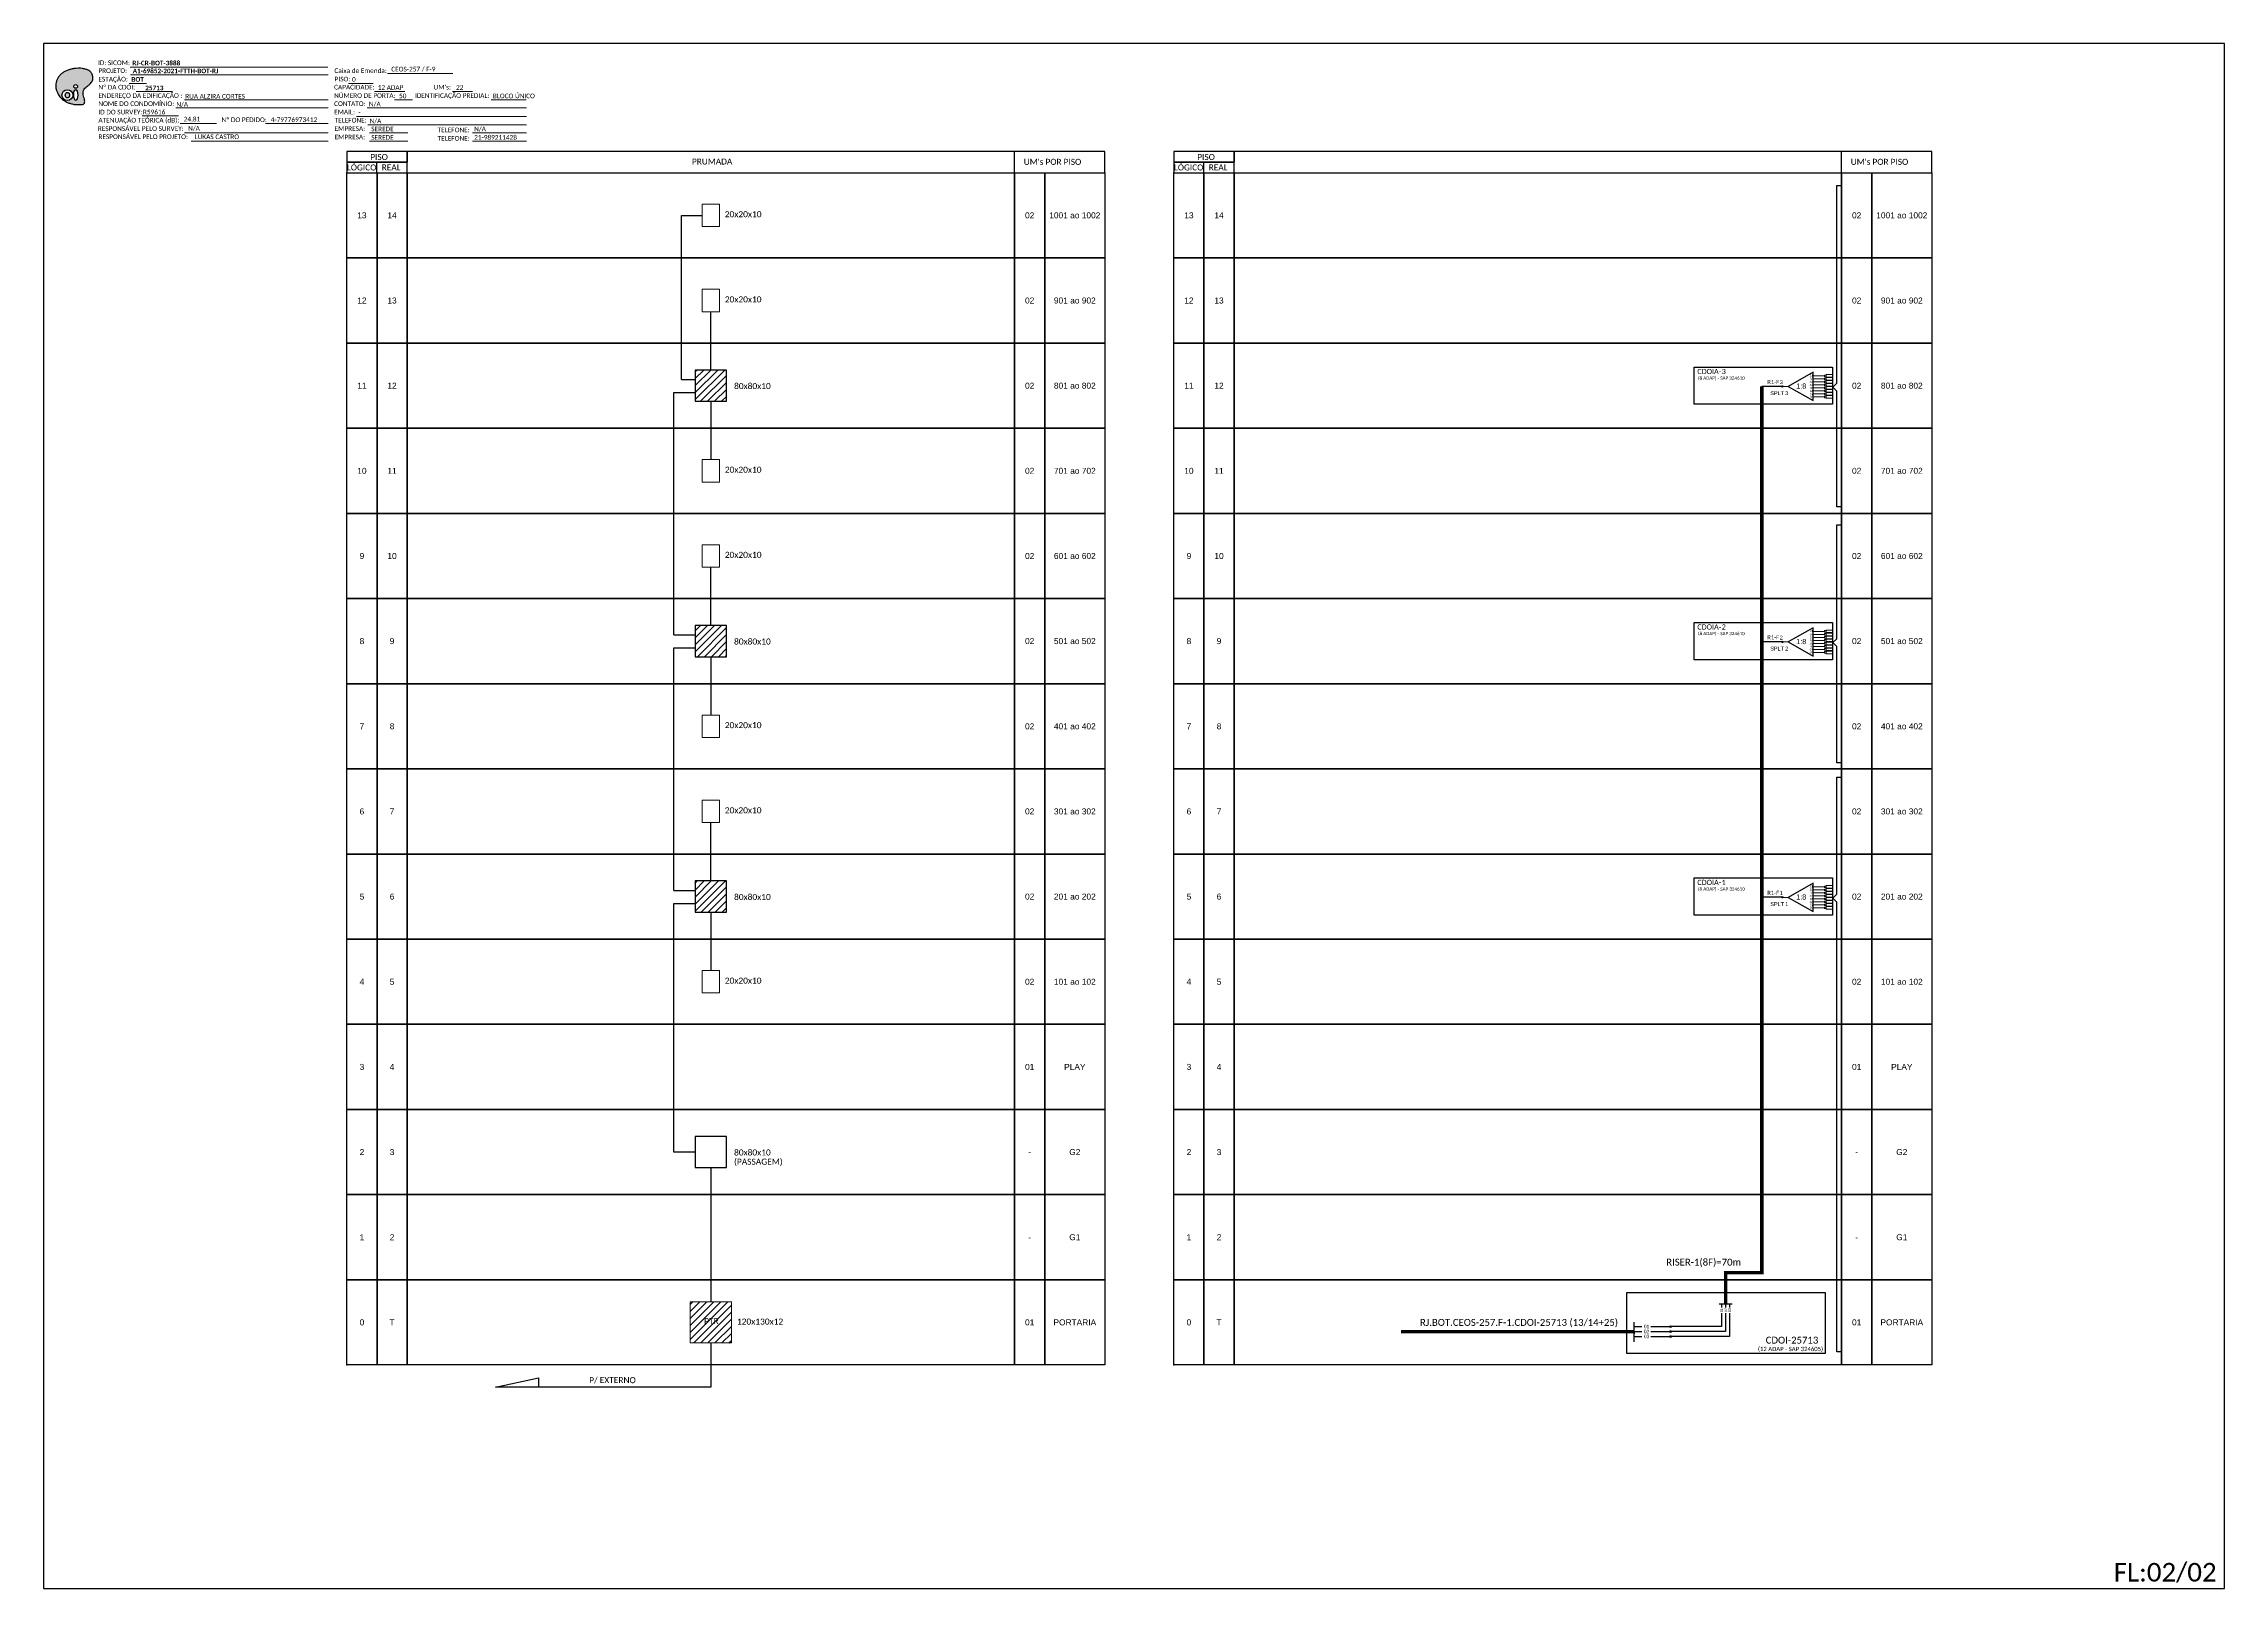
# Model space of a CAD drawing. Extents: x -89 to 1703, y 705 to 1299.
# Drawn here: x 865 to 1703, y 705 to 1299 of the extents above; entities that cross this region are included whole.
import ezdxf
from ezdxf.enums import TextEntityAlignment as Align

# ---------------------------------------------------------------- set-up
doc = ezdxf.new("R2010")
doc.units = 0
doc.styles.add('ARIAL', font='arial.ttf')
doc.styles.add('WMF-Calibri0', font='calibri.ttf')
doc.styles.add('WMF-Calibri1', font='calibrib.ttf')
pattern_1 = [(45, (-920.535, 36.945), (-1.3470384, 1.3470384), [])]

# ---------------------------------------------------------------- blocks, each defined once
blk = doc.blocks.new('SPLT_1-8_SC-APC')
at = {"color": 1, "lineweight": 0}
blk.add_lwpolyline([(-17.04, -7.55), (-19.26, -7.55)], dxfattribs=at)
at = {"color": 1}
blk.add_lwpolyline([(-7.37, -2.1), (-17.04, -7.55), (-7.37, -13), (-7.37, -2.1)], dxfattribs=at)
at = {"color": 3, "lineweight": 0}
for points in [[(-2.99, -3.51), (-7.37, -3.51)], [(-7.37, -4.66), (-2.99, -4.66)], [(-7.37, -5.82), (-2.99, -5.82)], [(-7.37, -6.97), (-2.99, -6.97)], [(-7.37, -8.12), (-2.99, -8.12)], [(-2.41, -3.02), (-2.41, -4)], [(-2.41, -3.02), (0, -3.02)], [(-2.41, -4), (0, -4)], [(-2.41, -4.17), (-2.41, -5.16)], [(-2.41, -4.17), (0, -4.17)], [(-2.41, -5.16), (0, -5.16)], [(-2.41, -5.32), (-2.41, -6.31)], [(-2.41, -5.32), (0, -5.32)], [(-2.41, -6.31), (0, -6.31)], [(-2.41, -6.48), (-2.41, -7.46)], [(-2.41, -6.48), (0, -6.48)], [(-2.41, -7.46), (0, -7.46)], [(-2.41, -7.63), (-2.41, -8.62)], [(-2.41, -7.63), (0, -7.63)], [(-7.37, -9.28), (-2.99, -9.28)], [(-7.37, -10.43), (-2.99, -10.43)], [(-7.37, -11.58), (-2.99, -11.58)], [(-2.41, -8.62), (0, -8.62)], [(-2.41, -8.78), (-2.41, -9.77)], [(-2.41, -8.78), (0, -8.78)], [(-2.41, -9.77), (0, -9.77)], [(-2.41, -9.94), (-2.41, -10.92)], [(-2.41, -9.94), (0, -9.94)], [(-2.41, -10.92), (0, -10.92)], [(-2.41, -11.09), (-2.41, -12.08)], [(-2.41, -11.09), (0, -11.09)], [(-2.41, -12.08), (0, -12.08)]]:
    blk.add_lwpolyline(points, dxfattribs=at)
for points in [[(-2.99, -3.22), (-2.41, -3.22), (-2.41, -3.8), (-2.99, -3.8)], [(-2.99, -4.38), (-2.41, -4.38), (-2.41, -4.95), (-2.99, -4.95)], [(-2.99, -5.53), (-2.41, -5.53), (-2.41, -6.1), (-2.99, -6.1)], [(-2.99, -6.68), (-2.41, -6.68), (-2.41, -7.26), (-2.99, -7.26)], [(-2.99, -7.84), (-2.41, -7.84), (-2.41, -8.41), (-2.99, -8.41)], [(-2.99, -8.99), (-2.41, -8.99), (-2.41, -9.56), (-2.99, -9.56)], [(-2.99, -10.14), (-2.41, -10.14), (-2.41, -10.72), (-2.99, -10.72)], [(-2.99, -11.3), (-2.41, -11.3), (-2.41, -11.87), (-2.99, -11.87)]]:
    blk.add_lwpolyline(points, close=True, dxfattribs=at)
at = {"color": 1, "style": 'ARIAL'}
for s, height, p in [('1:8', 2, (-13.91, -8.4)), ('S1', 0.75, (-8.74, -3.78)), ('S2', 0.75, (-8.74, -4.97)), ('S3', 0.75, (-8.74, -6.18)), ('S4', 0.75, (-8.74, -7.36)), ('S5', 0.75, (-8.74, -8.57)), ('S6', 0.75, (-8.74, -9.69)), ('S7', 0.75, (-8.74, -10.78)), ('S8', 0.75, (-8.74, -11.9))]:
    blk.add_text(s, height=height, dxfattribs=at).set_placement(p)
blk = doc.blocks.new('OI')
h = blk.add_hatch(color=40)
edge = h.paths.add_edge_path()
edge.add_spline(control_points=[(4.35, -0.67), (3.92, -0.99), (3.26, -1.5), (2.81, -2.59), (2.9, -3.5), (3.06, -4.27), (3.31, -4.85), (3.37, -5.39), (3.4, -5.88), (3.2, -6.4), (2.54, -6.61), (1.65, -6.63), (0.55, -6.67), (-0.56, -6.42), (-1.61, -6.14), (-2.77, -5.61), (-3.92, -4.77), (-4.89, -3.7), (-5.34, -2.65), (-5.6, -1.94), (-5.85, -0.96), (-5.71, 0.47), (-5.1, 2.02), (-4.14, 3.02), (-3.3, 3.61), (-2.37, 4.16), (-1.36, 4.44), (-0.56, 4.7), (0.79, 4.85), (2.24, 4.97), (3.79, 4.57), (4.67, 4.21), (5.44, 3.65), (5.76, 2.99), (6.03, 2.21), (6.01, 1.46), (5.72, 0.64), (5.31, 0.08), (4.88, -0.38), (4.51, -0.55), (4.35, -0.67)], knot_values=[0, 0, 0, 0, 1.60434, 2.417191, 3.427595, 4.282808, 4.776746, 5.304182, 5.888771, 6.258406, 6.858137, 7.79129, 8.986195, 10.124242, 11.187857, 12.242908, 13.953784, 15.414161, 16.515391, 17.349188, 17.675853, 19.552021, 21.515531, 22.568638, 23.63245, 24.621084, 25.782718, 26.745347, 27.142653, 29.870543, 31.004649, 31.921532, 32.709589, 33.801391, 34.042471, 35.192333, 35.971461, 36.628871, 37.254359, 37.836911, 37.836911, 37.836911, 37.836911], degree=3, periodic=0)
h.paths.add_polyline_path([(1.13, -0.87, -1), (-0.04, -0.87, -1)], flags=16)
edge = h.paths.add_edge_path(flags=16)
edge.add_ellipse((0.56, -3.59), major_axis=(-0.02, 1.71), ratio=0.361305, start_angle=0, end_angle=360)
h.paths.add_polyline_path([(-0.36, -3.62, -1), (-3.8, -3.62, -1)], flags=16)
edge = h.paths.add_edge_path(flags=0)
edge.add_ellipse((-2.08, -3.62), major_axis=(0, 0.885), ratio=0.758294, start_angle=0, end_angle=360)
at = {"color": 40}
for centre, radius in [((-2.08, -3.62), 1.72), ((0.54, -0.87), 0.587)]:
    blk.add_circle(centre, radius, dxfattribs=at)
blk.add_ellipse((-2.08, -3.62), major_axis=(0, 0.885), ratio=0.758294, start_param=-3.141592653589792, end_param=3.141592653589792, dxfattribs=at)
blk.add_ellipse((0.56, -3.59), major_axis=(-0.02, 1.71), ratio=0.361305, dxfattribs=at)
at = {"color": 40, "start_tangent": (-0.800898, -0.598801), "end_tangent": (-0.800898, -0.598801)}
blk.add_spline([(4.35, -0.67), (3.2, -1.78), (2.9, -2.54), (2.92, -3.55), (3.12, -4.38), (3.28, -4.85), (3.37, -5.37), (3.35, -5.95), (3.2, -6.29), (2.66, -6.55), (1.73, -6.63), (0.54, -6.62), (-0.58, -6.41), (-1.6, -6.11), (-2.56, -5.67), (-3.95, -4.67), (-4.89, -3.56), (-5.37, -2.56), (-5.64, -1.78), (-5.72, -1.46), (-5.63, 0.42), (-4.84, 2.22), (-4.13, 2.99), (-3.27, 3.62), (-2.4, 4.09), (-1.3, 4.47), (-0.37, 4.72), (0.02, 4.77), (2.75, 4.8), (3.85, 4.53), (4.69, 4.16), (5.31, 3.68), (5.85, 2.73), (5.93, 2.5), (5.94, 1.35), (5.67, 0.62), (5.29, 0.08), (4.84, -0.36), (4.35, -0.67)], degree=3, dxfattribs=at)
blk = doc.blocks.new('CARIMBO')
at = {"color": 7, "lineweight": 0}
for points in [[(134.48, -16.3), (159.61, -16.3)], [(35.15, -20.06), (41.7, -20.06)], [(35.66, -16.79), (111.64, -16.79)], [(37.81, -23.14), (51.75, -23.14)], [(119.43, -20.02), (128.92, -20.02)], [(129.48, -23.14), (141.1, -23.14)], [(159.42, -23.14), (167.09, -23.14)], [(40.13, -32.55), (54.07, -32.55)], [(52.97, -29.48), (111.64, -29.48)], [(56.38, -26.37), (111.64, -26.37)], [(122.56, -32.72), (187.83, -32.72)], [(126.6, -29.48), (187.83, -29.48)], [(137.07, -26.37), (144.01, -26.37)], [(174.24, -26.37), (187.8, -26.37)], [(54.67, -35.52), (68.61, -35.52)], [(56.38, -39.07), (111.64, -39.07)], [(126.84, -35.96), (187.83, -35.96)], [(127.45, -39.07), (142.25, -39.07)], [(167.06, -39.07), (187.83, -39.07)], [(58.87, -42.31), (111.64, -42.31)], [(127.45, -42.31), (142.25, -42.31)], [(167.06, -42.31), (187.83, -42.31)]]:
    blk.add_lwpolyline(points, dxfattribs=at)
at = {"color": 7, "xscale": 1.213923925163967, "yscale": 1.213923925163967, "zscale": 1.213923925163967, "rotation": 0.1532896023949059}
blk.add_blockref('OI', (13.86, -20.16), dxfattribs=at)
at = {"color": 7, "lineweight": 0, "style": 'WMF-Calibri0'}
for s, height, p in [('PROJETO:', 1.793, (23.26, -16.04)), ('Caixa de Emenda:', 1.7927, (114.02, -16.04)), ('ESTAÇÃO:', 1.793, (23.26, -19.32)), ('ENDEREÇO DA EDIFICAÇÃO :', 1.7927, (23.26, -25.63)), ('Nº DA CDOI:', 1.7927, (23.26, -22.39)), ('CAPACIDADE:', 1.7927, (113.91, -22.39)), ('NÚMERO DE PORTA:', 1.7927, (113.91, -25.63)), ('PISO:', 1.793, (114.09, -19.28)), ('IDENTIFICAÇÃO PREDIAL:', 1.7927, (144.99, -25.63)), ("UM's:", 1.793, (152.15, -22.39)), ('ATENUAÇÃO TEÓRICA (dB):', 1.7927, (23.26, -35.09)), ('NOME DO CONDOMÍNIO:', 1.7927, (23.26, -28.74)), ('ID DO SURVEY:', 1.7927, (23.26, -31.97)), ('CONTATO:', 1.793, (113.91, -28.74)), ('EMAIL:', 1.793, (113.91, -31.97)), ('TELEFONE:', 1.793, (114.09, -35.09)), ('RESPONSÁVEL PELO SURVEY:', 1.7927, (23.02, -38.32)), ('RESPONSÁVEL PELO PROJETO:', 1.7927, (23.26, -41.44)), ('EMPRESA:', 1.793, (114.09, -38.32)), ('EMPRESA:', 1.793, (114.09, -41.56)), ('TELEFONE:', 1.793, (153.7, -38.83)), ('TELEFONE:', 1.793, (153.7, -42.06))]:
    blk.add_text(s, height=height, dxfattribs=at).set_placement(p)
at = {"color": 7, "lineweight": 0, "flags": 8}
for tag, p, style in [('PROJ', (36.46, -16.13), 'WMF-Calibri1'), ('CEOS-XX', (135.87, -15.46), 'WMF-Calibri0'), ('EST', (35.94, -19.41), 'WMF-Calibri1'), ('LOGRADOURO', (56.65, -25.91), 'WMF-Calibri0'), ('PISO_PTR', (120.78, -19.42), 'WMF-Calibri0'), ('CAPAC.', (130.66, -22.52), 'WMF-Calibri0'), ('N°', (138.85, -25.77), 'WMF-Calibri0'), ("UC'S", (160.78, -22.54), 'WMF-Calibri0'), ('N°PREDIO', (174.94, -25.77), 'WMF-Calibri0'), ('_ID_', (40.39, -31.94), 'WMF-Calibri0'), ('NOME_DO_COND.', (53.23, -29.02), 'WMF-Calibri0'), ('O_POTEN', (56.06, -34.68), 'WMF-Calibri0'), ('EMAIL', (123.26, -32.12), 'WMF-Calibri0'), ('NOME_DO_CONTATO', (127.3, -28.89), 'WMF-Calibri0'), ('RES_SURVEY', (57.78, -38.23), 'WMF-Calibri0'), ('RES_PROJ', (60.27, -41.47), 'WMF-Calibri0'), ('TELEFONE', (127.55, -35.36), 'WMF-Calibri0'), ('EMP_RESP_SURVEY', (128.16, -38.47), 'WMF-Calibri0'), ('EMP_RESP_PROJ', (128.16, -41.71), 'WMF-Calibri0'), ('CONT_RESP_SURVEY', (167.76, -38.47), 'WMF-Calibri0'), ('CONT_RESP_PROJ', (167.76, -41.71), 'WMF-Calibri0')]:
    blk.add_attdef(tag, p, '', height=1.79, dxfattribs=dict(at, style=style))
at = {"color": 7, "lineweight": 0, "style": 'WMF-Calibri1', "flags": 8}
blk.add_attdef("N° CDO'S", text='', height=1.79, dxfattribs=at).set_placement((44.78, -22.68), align=Align.CENTER)

msp = doc.modelspace()

# ---------------------------------------------------------------- hatches: boundary and pattern name
h = msp.add_hatch()
h.set_pattern_fill('ANSI31', color=1, scale=0.6)
h.set_pattern_definition(pattern_1)
h.paths.add_polyline_path([(1115.26, 1161.5), (1127.26, 1161.5), (1127.26, 1173.5), (1115.26, 1173.5)])
h = msp.add_hatch(color=3)
h.dxf.hatch_style = 1
edge = h.paths.add_edge_path()
edge.add_arc((1533.24, 1167.21), 0.256, 0, 360)
h = msp.add_hatch()
h.set_pattern_fill('ANSI31', color=1, scale=0.6)
h.set_pattern_definition(pattern_1)
h.paths.add_polyline_path([(1115.26, 1063.27), (1127.26, 1063.27), (1127.26, 1075.27), (1115.26, 1075.27)])
h = msp.add_hatch(color=3)
h.dxf.hatch_style = 1
edge = h.paths.add_edge_path()
edge.add_arc((1533.24, 1068.98), 0.256, 0, 360)
h = msp.add_hatch()
h.set_pattern_fill('ANSI31', color=1, scale=0.6)
h.set_pattern_definition(pattern_1)
h.paths.add_polyline_path([(1115.26, 965.04), (1127.26, 965.04), (1127.26, 977.04), (1115.26, 977.04)])
h = msp.add_hatch(color=3)
h.dxf.hatch_style = 1
edge = h.paths.add_edge_path()
edge.add_arc((1533.24, 970.75), 0.256, 0, 360)
h = msp.add_hatch()
h.set_pattern_fill('ANSI31', color=1, scale=0.6)
h.set_pattern_definition([(45, (643.1769, 3447.6273), (-1.3470384, 1.3470384), [])])
h.paths.add_polyline_path([(1129.16, 815.22), (1113.36, 815.22), (1113.36, 799.41), (1129.16, 799.41)])
h.paths.add_polyline_path([(1118.09, 806.05), (1124.9, 806.05), (1124.9, 809.52), (1118.09, 809.52)], flags=24)
h = msp.add_hatch(color=3)
h.dxf.hatch_style = 1
edge = h.paths.add_edge_path()
edge.add_arc((1490.24, 805.66), 0.32, 0, 360)
h = msp.add_hatch(color=3)
h.dxf.hatch_style = 1
edge = h.paths.add_edge_path()
edge.add_arc((1490.24, 803.78), 0.32, 0, 360)
h = msp.add_hatch(color=3)
h.dxf.hatch_style = 1
edge = h.paths.add_edge_path()
edge.add_arc((1490.24, 801.86), 0.32, 0, 360)

# ---------------------------------------------------------------- linework, layer by layer
at = {"color": 3, "ltscale": 0.5}
for p, q in [((1109.96, 1169.91), (1115.26, 1169.91)), ((1106.96, 1164.91), (1115.26, 1164.91)), ((1106.96, 1071.68), (1115.26, 1071.68)), ((1106.96, 1066.68), (1115.26, 1066.68)), ((1106.96, 973.44), (1115.26, 973.44)), ((1106.96, 872.8), (1106.96, 968.44)), ((1106.96, 968.44), (1115.26, 968.44)), ((1115.26, 872.8), (1106.96, 872.8))]:
    msp.add_line(p, q, dxfattribs=at)
at = {"color": 5}
for p, q in [((1509.93, 814.45), (1509.93, 813)), ((1511.46, 814.45), (1511.46, 813)), ((1509.91, 805.66), (1490.24, 805.66)), ((1509.93, 810.85), (1509.91, 805.66)), ((1511.46, 810.85), (1511.46, 803.78)), ((1511.46, 803.78), (1490.24, 803.78))]:
    msp.add_line(p, q, dxfattribs=at)
for points in [[(864.68, 705.02), (1703.25, 705.02), (1703.25, 1299.02), (864.68, 1299.02), (864.68, 705.02)], [(992.84, 1249.36), (992.84, 1253.47)], [(1004.42, 1249.36), (1272.78, 1249.36), (1272.78, 1257.58), (1004.42, 1257.58), (1004.42, 1257.58), (1004.42, 1253.47)], [(1238.03, 1249.36), (1238.03, 1257.58)], [(1310.84, 1249.36), (1310.84, 1253.47)], [(1322.42, 1249.36), (1590.78, 1249.36), (1590.78, 1257.58), (1322.42, 1257.58), (1322.42, 1257.58), (1322.42, 1253.47)], [(1556.03, 1249.36), (1556.03, 1257.58)], [(1476.33, 803.76), (1476.33, 802.87)], [(1476.33, 801.86), (1479.24, 801.86)], [(1482.64, 801.86), (1490.24, 801.86), (1490.24, 801.86)]]:
    msp.add_lwpolyline(points)
at = {"color": 7, "lineweight": 0}
for points in [[(898, 1290), (973.97, 1290)], [(949.99, 1268.26), (974.14, 1268.26)]]:
    msp.add_lwpolyline(points, dxfattribs=at)
for points in [[(981.27, 1253.47), (1004.42, 1253.47), (1004.42, 1257.58), (981.27, 1257.58)], [(981.27, 1249.36), (1004.42, 1249.36), (1004.42, 1253.47), (981.27, 1253.47)], [(1299.27, 1253.47), (1322.42, 1253.47), (1322.42, 1257.58), (1299.27, 1257.58)], [(1299.27, 1249.36), (1322.42, 1249.36), (1322.42, 1253.47), (1299.27, 1253.47)], [(981.31, 1249.36), (992.88, 1249.36), (992.88, 1216.61), (981.31, 1216.61)], [(992.88, 1249.36), (1004.45, 1249.36), (1004.45, 1216.61), (992.88, 1216.61)], [(1004.45, 1249.36), (1238.07, 1249.36), (1238.07, 1216.61), (1004.45, 1216.61)], [(1238.07, 1249.36), (1249.64, 1249.36), (1249.64, 1216.61), (1238.07, 1216.61)], [(1249.64, 1249.36), (1272.78, 1249.36), (1272.78, 1216.61), (1249.64, 1216.61)], [(1299.31, 1249.36), (1310.88, 1249.36), (1310.88, 1216.61), (1299.31, 1216.61)], [(1310.88, 1249.36), (1322.45, 1249.36), (1322.45, 1216.61), (1310.88, 1216.61)], [(1322.45, 1249.36), (1556.07, 1249.36), (1556.07, 1216.61), (1322.45, 1216.61)], [(1556.07, 1249.36), (1567.64, 1249.36), (1567.64, 1216.61), (1556.07, 1216.61)], [(1567.64, 1249.36), (1590.78, 1249.36), (1590.78, 1216.61), (1567.64, 1216.61)], [(981.31, 1216.61), (992.88, 1216.61), (992.88, 1183.87), (981.31, 1183.87)], [(992.88, 1216.61), (1004.45, 1216.61), (1004.45, 1183.87), (992.88, 1183.87)], [(1004.45, 1216.61), (1238.07, 1216.61), (1238.07, 1183.87), (1004.45, 1183.87)], [(1238.07, 1216.61), (1249.64, 1216.61), (1249.64, 1183.87), (1238.07, 1183.87)], [(1249.64, 1216.61), (1272.78, 1216.61), (1272.78, 1183.87), (1249.64, 1183.87)], [(1299.31, 1216.61), (1310.88, 1216.61), (1310.88, 1183.87), (1299.31, 1183.87)], [(1310.88, 1216.61), (1322.45, 1216.61), (1322.45, 1183.87), (1310.88, 1183.87)], [(1322.45, 1216.61), (1556.07, 1216.61), (1556.07, 1183.87), (1322.45, 1183.87)], [(1556.07, 1216.61), (1567.64, 1216.61), (1567.64, 1183.87), (1556.07, 1183.87)], [(1567.64, 1216.61), (1590.78, 1216.61), (1590.78, 1183.87), (1567.64, 1183.87)], [(981.31, 1183.87), (992.88, 1183.87), (992.88, 1151.13), (981.31, 1151.13)], [(992.88, 1183.87), (1004.45, 1183.87), (1004.45, 1151.13), (992.88, 1151.13)], [(1004.45, 1183.87), (1238.07, 1183.87), (1238.07, 1151.13), (1004.45, 1151.13)], [(1238.07, 1183.87), (1249.64, 1183.87), (1249.64, 1151.13), (1238.07, 1151.13)], [(1249.64, 1183.87), (1272.78, 1183.87), (1272.78, 1151.13), (1249.64, 1151.13)], [(1299.31, 1183.87), (1310.88, 1183.87), (1310.88, 1151.13), (1299.31, 1151.13)], [(1310.88, 1183.87), (1322.45, 1183.87), (1322.45, 1151.13), (1310.88, 1151.13)], [(1322.45, 1183.87), (1556.07, 1183.87), (1556.07, 1151.13), (1322.45, 1151.13)], [(1556.07, 1183.87), (1567.64, 1183.87), (1567.64, 1151.13), (1556.07, 1151.13)], [(1567.64, 1183.87), (1590.78, 1183.87), (1590.78, 1151.13), (1567.64, 1151.13)], [(981.31, 1151.13), (992.88, 1151.13), (992.88, 1118.38), (981.31, 1118.38)], [(992.88, 1151.13), (1004.45, 1151.13), (1004.45, 1118.38), (992.88, 1118.38)], [(1004.45, 1151.13), (1238.07, 1151.13), (1238.07, 1118.38), (1004.45, 1118.38)], [(1238.07, 1151.13), (1249.64, 1151.13), (1249.64, 1118.38), (1238.07, 1118.38)], [(1249.64, 1151.13), (1272.78, 1151.13), (1272.78, 1118.38), (1249.64, 1118.38)], [(1299.31, 1151.13), (1310.88, 1151.13), (1310.88, 1118.38), (1299.31, 1118.38)], [(1310.88, 1151.13), (1322.45, 1151.13), (1322.45, 1118.38), (1310.88, 1118.38)], [(1322.45, 1151.13), (1556.07, 1151.13), (1556.07, 1118.38), (1322.45, 1118.38)], [(1556.07, 1151.13), (1567.64, 1151.13), (1567.64, 1118.38), (1556.07, 1118.38)], [(1567.64, 1151.13), (1590.78, 1151.13), (1590.78, 1118.38), (1567.64, 1118.38)], [(981.31, 1118.38), (992.88, 1118.38), (992.88, 1085.64), (981.31, 1085.64)], [(992.88, 1118.38), (1004.45, 1118.38), (1004.45, 1085.64), (992.88, 1085.64)], [(1004.45, 1118.38), (1238.07, 1118.38), (1238.07, 1085.64), (1004.45, 1085.64)], [(1238.07, 1118.38), (1249.64, 1118.38), (1249.64, 1085.64), (1238.07, 1085.64)], [(1249.64, 1118.38), (1272.78, 1118.38), (1272.78, 1085.64), (1249.64, 1085.64)], [(1299.31, 1118.38), (1310.88, 1118.38), (1310.88, 1085.64), (1299.31, 1085.64)], [(1310.88, 1118.38), (1322.45, 1118.38), (1322.45, 1085.64), (1310.88, 1085.64)], [(1322.45, 1118.38), (1556.07, 1118.38), (1556.07, 1085.64), (1322.45, 1085.64)], [(1556.07, 1118.38), (1567.64, 1118.38), (1567.64, 1085.64), (1556.07, 1085.64)], [(1567.64, 1118.38), (1590.78, 1118.38), (1590.78, 1085.64), (1567.64, 1085.64)], [(981.31, 1085.64), (992.88, 1085.64), (992.88, 1052.89), (981.31, 1052.89)], [(992.88, 1085.64), (1004.45, 1085.64), (1004.45, 1052.89), (992.88, 1052.89)], [(1004.45, 1085.64), (1238.07, 1085.64), (1238.07, 1052.89), (1004.45, 1052.89)], [(1238.07, 1085.64), (1249.64, 1085.64), (1249.64, 1052.89), (1238.07, 1052.89)], [(1249.64, 1085.64), (1272.78, 1085.64), (1272.78, 1052.89), (1249.64, 1052.89)], [(1299.31, 1085.64), (1310.88, 1085.64), (1310.88, 1052.89), (1299.31, 1052.89)], [(1310.88, 1085.64), (1322.45, 1085.64), (1322.45, 1052.89), (1310.88, 1052.89)], [(1322.45, 1085.64), (1556.07, 1085.64), (1556.07, 1052.89), (1322.45, 1052.89)], [(1556.07, 1085.64), (1567.64, 1085.64), (1567.64, 1052.89), (1556.07, 1052.89)], [(1567.64, 1085.64), (1590.78, 1085.64), (1590.78, 1052.89), (1567.64, 1052.89)], [(981.31, 1052.89), (992.88, 1052.89), (992.88, 1020.15), (981.31, 1020.15)], [(992.88, 1052.89), (1004.45, 1052.89), (1004.45, 1020.15), (992.88, 1020.15)], [(1004.45, 1052.89), (1238.07, 1052.89), (1238.07, 1020.15), (1004.45, 1020.15)], [(1238.07, 1052.89), (1249.64, 1052.89), (1249.64, 1020.15), (1238.07, 1020.15)], [(1249.64, 1052.89), (1272.78, 1052.89), (1272.78, 1020.15), (1249.64, 1020.15)], [(1299.31, 1052.89), (1310.88, 1052.89), (1310.88, 1020.15), (1299.31, 1020.15)], [(1310.88, 1052.89), (1322.45, 1052.89), (1322.45, 1020.15), (1310.88, 1020.15)], [(1322.45, 1052.89), (1556.07, 1052.89), (1556.07, 1020.15), (1322.45, 1020.15)], [(1556.07, 1052.89), (1567.64, 1052.89), (1567.64, 1020.15), (1556.07, 1020.15)], [(1567.64, 1052.89), (1590.78, 1052.89), (1590.78, 1020.15), (1567.64, 1020.15)], [(981.31, 1020.15), (992.88, 1020.15), (992.88, 987.41), (981.31, 987.41)], [(992.88, 1020.15), (1004.45, 1020.15), (1004.45, 987.41), (992.88, 987.41)], [(1004.45, 1020.15), (1238.07, 1020.15), (1238.07, 987.41), (1004.45, 987.41)], [(1238.07, 1020.15), (1249.64, 1020.15), (1249.64, 987.41), (1238.07, 987.41)], [(1249.64, 1020.15), (1272.78, 1020.15), (1272.78, 987.41), (1249.64, 987.41)], [(1299.31, 1020.15), (1310.88, 1020.15), (1310.88, 987.41), (1299.31, 987.41)], [(1310.88, 1020.15), (1322.45, 1020.15), (1322.45, 987.41), (1310.88, 987.41)], [(1322.45, 1020.15), (1556.07, 1020.15), (1556.07, 987.41), (1322.45, 987.41)], [(1556.07, 1020.15), (1567.64, 1020.15), (1567.64, 987.41), (1556.07, 987.41)], [(1567.64, 1020.15), (1590.78, 1020.15), (1590.78, 987.41), (1567.64, 987.41)], [(981.31, 987.41), (992.88, 987.41), (992.88, 954.66), (981.31, 954.66)], [(992.88, 987.41), (1004.45, 987.41), (1004.45, 954.66), (992.88, 954.66)], [(1004.45, 987.41), (1238.07, 987.41), (1238.07, 954.66), (1004.45, 954.66)], [(1238.07, 987.41), (1249.64, 987.41), (1249.64, 954.66), (1238.07, 954.66)], [(1249.64, 987.41), (1272.78, 987.41), (1272.78, 954.66), (1249.64, 954.66)], [(1299.31, 987.41), (1310.88, 987.41), (1310.88, 954.66), (1299.31, 954.66)], [(1310.88, 987.41), (1322.45, 987.41), (1322.45, 954.66), (1310.88, 954.66)], [(1322.45, 987.41), (1556.07, 987.41), (1556.07, 954.66), (1322.45, 954.66)], [(1556.07, 987.41), (1567.64, 987.41), (1567.64, 954.66), (1556.07, 954.66)], [(1567.64, 987.41), (1590.78, 987.41), (1590.78, 954.66), (1567.64, 954.66)], [(981.31, 954.66), (992.88, 954.66), (992.88, 921.92), (981.31, 921.92)], [(992.88, 954.66), (1004.45, 954.66), (1004.45, 921.92), (992.88, 921.92)], [(1004.45, 954.66), (1238.07, 954.66), (1238.07, 921.92), (1004.45, 921.92)], [(1238.07, 954.66), (1249.64, 954.66), (1249.64, 921.92), (1238.07, 921.92)], [(1249.64, 954.66), (1272.78, 954.66), (1272.78, 921.92), (1249.64, 921.92)], [(1299.31, 954.66), (1310.88, 954.66), (1310.88, 921.92), (1299.31, 921.92)], [(1310.88, 954.66), (1322.45, 954.66), (1322.45, 921.92), (1310.88, 921.92)], [(1322.45, 954.66), (1556.07, 954.66), (1556.07, 921.92), (1322.45, 921.92)], [(1556.07, 954.66), (1567.64, 954.66), (1567.64, 921.92), (1556.07, 921.92)], [(1567.64, 954.66), (1590.78, 954.66), (1590.78, 921.92), (1567.64, 921.92)], [(981.31, 921.92), (992.88, 921.92), (992.88, 889.18), (981.31, 889.18)], [(992.88, 921.92), (1004.45, 921.92), (1004.45, 889.18), (992.88, 889.18)], [(1004.45, 921.92), (1238.07, 921.92), (1238.07, 889.18), (1004.45, 889.18)], [(1238.07, 921.92), (1249.64, 921.92), (1249.64, 889.18), (1238.07, 889.18)], [(1249.64, 921.92), (1272.78, 921.92), (1272.78, 889.18), (1249.64, 889.18)], [(1299.31, 921.92), (1310.88, 921.92), (1310.88, 889.18), (1299.31, 889.18)], [(1310.88, 921.92), (1322.45, 921.92), (1322.45, 889.18), (1310.88, 889.18)], [(1322.45, 921.92), (1556.07, 921.92), (1556.07, 889.18), (1322.45, 889.18)], [(1556.07, 921.92), (1567.64, 921.92), (1567.64, 889.18), (1556.07, 889.18)], [(1567.64, 921.92), (1590.78, 921.92), (1590.78, 889.18), (1567.64, 889.18)], [(981.31, 889.18), (992.88, 889.18), (992.88, 856.43), (981.31, 856.43)], [(992.88, 889.18), (1004.45, 889.18), (1004.45, 856.43), (992.88, 856.43)], [(1004.45, 889.18), (1238.07, 889.18), (1238.07, 856.43), (1004.45, 856.43)], [(1238.07, 889.18), (1249.64, 889.18), (1249.64, 856.43), (1238.07, 856.43)], [(1249.64, 889.18), (1272.78, 889.18), (1272.78, 856.43), (1249.64, 856.43)], [(1299.31, 889.18), (1310.88, 889.18), (1310.88, 856.43), (1299.31, 856.43)], [(1310.88, 889.18), (1322.45, 889.18), (1322.45, 856.43), (1310.88, 856.43)], [(1322.45, 889.18), (1556.07, 889.18), (1556.07, 856.43), (1322.45, 856.43)], [(1556.07, 889.18), (1567.64, 889.18), (1567.64, 856.43), (1556.07, 856.43)], [(1567.64, 889.18), (1590.78, 889.18), (1590.78, 856.43), (1567.64, 856.43)], [(1115.26, 866.8), (1127.26, 866.8), (1127.26, 878.8), (1115.26, 878.8)], [(981.31, 856.43), (992.88, 856.43), (992.88, 823.69), (981.31, 823.69)], [(992.88, 856.43), (1004.45, 856.43), (1004.45, 823.69), (992.88, 823.69)], [(1004.45, 856.43), (1238.07, 856.43), (1238.07, 823.69), (1004.45, 823.69)], [(1238.07, 856.43), (1249.64, 856.43), (1249.64, 823.69), (1238.07, 823.69)], [(1249.64, 856.43), (1272.78, 856.43), (1272.78, 823.69), (1249.64, 823.69)], [(1299.31, 856.43), (1310.88, 856.43), (1310.88, 823.69), (1299.31, 823.69)], [(1310.88, 856.43), (1322.45, 856.43), (1322.45, 823.69), (1310.88, 823.69)], [(1322.45, 856.43), (1556.07, 856.43), (1556.07, 823.69), (1322.45, 823.69)], [(1556.07, 856.43), (1567.64, 856.43), (1567.64, 823.69), (1556.07, 823.69)], [(1567.64, 856.43), (1590.78, 856.43), (1590.78, 823.69), (1567.64, 823.69)], [(981.31, 823.69), (992.88, 823.69), (992.88, 790.94), (981.31, 790.94)], [(992.88, 823.69), (1004.45, 823.69), (1004.45, 790.94), (992.88, 790.94)], [(1004.45, 823.69), (1238.07, 823.69), (1238.07, 790.94), (1004.45, 790.94)], [(1238.07, 823.69), (1249.64, 823.69), (1249.64, 790.94), (1238.07, 790.94)], [(1249.64, 823.69), (1272.78, 823.69), (1272.78, 790.94), (1249.64, 790.94)], [(1299.31, 823.69), (1310.88, 823.69), (1310.88, 790.94), (1299.31, 790.94)], [(1310.88, 823.69), (1322.45, 823.69), (1322.45, 790.94), (1310.88, 790.94)], [(1322.45, 823.69), (1556.07, 823.69), (1556.07, 790.94), (1322.45, 790.94)], [(1556.07, 823.69), (1567.64, 823.69), (1567.64, 790.94), (1556.07, 790.94)], [(1567.64, 823.69), (1590.78, 823.69), (1590.78, 790.94), (1567.64, 790.94)]]:
    msp.add_lwpolyline(points, close=True)
at = {"color": 3}
for points in [[(1555.86, 1120.94), (1554.21, 1120.94), (1554.21, 1165.4), (1552.64, 1166.91), (1554.21, 1168.41), (1554.21, 1244.44), (1555.86, 1244.44)], [(1555.86, 1022.44), (1554.21, 1022.44), (1554.21, 1067.17), (1552.64, 1068.68), (1554.21, 1070.18), (1554.21, 1113.94), (1555.86, 1113.94)], [(1555.86, 795.94), (1554.21, 795.94), (1554.21, 968.94), (1552.64, 970.44), (1554.21, 971.95), (1554.21, 1016.94), (1555.86, 1016.94)], [(1476.33, 805.66), (1479.24, 805.66)], [(1482.64, 805.66), (1490.24, 805.66), (1490.24, 805.66)]]:
    msp.add_lwpolyline(points, dxfattribs=at)
at = {"color": 3, "ltscale": 0.5}
for points in [[(1109.96, 1169.91), (1109.96, 1232.99), (1117.95, 1232.99)], [(1121.26, 1173.5), (1121.26, 1195.93)], [(1106.96, 1071.68), (1106.96, 1164.91)], [(1121.26, 1161.5), (1121.26, 1139.06)], [(1121.26, 1075.27), (1121.26, 1097.7)], [(1106.96, 973.44), (1106.96, 1066.68)], [(1121.26, 1063.27), (1121.26, 1040.83)], [(1121.26, 977.04), (1121.26, 999.47)], [(1121.26, 965.04), (1121.26, 942.6)], [(1121.26, 866.8), (1121.26, 815.22)], [(1121.26, 799.41), (1121.26, 782.44), (1038.46, 782.44), (1054.96, 785.94), (1054.96, 782.44)]]:
    msp.add_lwpolyline(points, dxfattribs=at)
at = {"color": 0, "lineweight": 0}
for points in [[(1117.95, 1237.3), (1124.57, 1237.3), (1124.57, 1228.68), (1117.95, 1228.68)], [(1117.95, 1204.55), (1124.57, 1204.55), (1124.57, 1195.93), (1117.95, 1195.93)], [(1117.95, 1139.06), (1124.57, 1139.06), (1124.57, 1130.44), (1117.95, 1130.44)], [(1117.95, 1106.32), (1124.57, 1106.32), (1124.57, 1097.7), (1117.95, 1097.7)], [(1117.95, 1040.83), (1124.57, 1040.83), (1124.57, 1032.21), (1117.95, 1032.21)], [(1117.95, 1008.09), (1124.57, 1008.09), (1124.57, 999.47), (1117.95, 999.47)], [(1117.95, 942.6), (1124.57, 942.6), (1124.57, 933.98), (1117.95, 933.98)]]:
    msp.add_lwpolyline(points, close=True, dxfattribs=at)
at = {"color": 1}
for points in [[(1499.4, 1174.66), (1552.53, 1174.66), (1552.53, 1160.34), (1499.4, 1160.34)], [(1115.26, 1161.5), (1127.26, 1161.5), (1127.26, 1173.5), (1115.26, 1173.5)], [(1115.26, 1063.27), (1127.26, 1063.27), (1127.26, 1075.27), (1115.26, 1075.27)], [(1499.4, 1076.43), (1552.53, 1076.43), (1552.53, 1062.11), (1499.4, 1062.11)], [(1115.26, 965.04), (1127.26, 965.04), (1127.26, 977.04), (1115.26, 977.04)], [(1499.4, 978.19), (1552.53, 978.19), (1552.53, 963.88), (1499.4, 963.88)], [(1473.49, 818.85), (1549.68, 818.85), (1549.68, 795.35), (1473.49, 795.35)]]:
    msp.add_lwpolyline(points, close=True, dxfattribs=at)
at = {"color": 5, "const_width": 1.32}
msp.add_lwpolyline([(1525.37, 1167.21), (1525.37, 826.44), (1511.46, 826.44), (1511.46, 814.45)], dxfattribs=at)
at = {"color": 5}
for points in [[(1533.24, 1167.21), (1525.37, 1167.21)], [(1533.24, 1068.98), (1525.37, 1068.98)], [(1533.24, 970.75), (1525.37, 970.75)], [(1508.95, 814.45), (1514.01, 814.45)], [(1513, 814.45), (1513, 813)], [(1513, 810.85), (1512.99, 801.86), (1490.24, 801.86)]]:
    msp.add_lwpolyline(points, dxfattribs=at)
at = {"color": 1, "lineweight": 0}
msp.add_lwpolyline([(1113.36, 815.22), (1129.16, 815.22), (1129.16, 799.41), (1113.36, 799.41)], close=True, dxfattribs=at)
at = {"color": 1}
msp.add_lwpolyline([(1476.33, 799.86), (1476.33, 807.35)], dxfattribs=at)
at = {"color": 1, "const_width": 1.32}
msp.add_lwpolyline([(1386.64, 803.76), (1476.33, 803.76)], dxfattribs=at)
at = {"color": 2}
for points in [[(1476.33, 803.76), (1479.24, 803.76)], [(1482.64, 803.77), (1490.24, 803.78), (1490.24, 803.78)]]:
    msp.add_lwpolyline(points, dxfattribs=at)
at = {"color": 3}
for centre, radius in [((1533.24, 1167.21), 0.256), ((1533.24, 1068.98), 0.256), ((1533.24, 970.75), 0.256), ((1490.24, 805.66), 0.32), ((1490.24, 803.78), 0.32), ((1490.24, 801.86), 0.32)]:
    msp.add_circle(centre, radius, dxfattribs=at)
for p in [(981.31, 1249.36), (1299.31, 1249.36), (981.31, 1216.61), (1299.31, 1216.61), (981.31, 1183.87), (1299.31, 1183.87), (981.31, 1151.13), (1299.31, 1151.13), (981.31, 1118.38), (1299.31, 1118.38), (981.31, 1085.64), (1299.31, 1085.64), (981.31, 1052.89), (1299.31, 1052.89), (981.31, 1020.15), (1299.31, 1020.15), (981.31, 987.41), (1299.31, 987.41), (981.31, 954.66), (1299.31, 954.66), (981.31, 921.92), (1299.31, 921.92), (981.31, 889.18), (1299.31, 889.18), (981.31, 856.43), (1299.31, 856.43), (981.31, 823.69), (1299.31, 823.69), (981.31, 790.94), (1299.31, 790.94)]:
    msp.add_point(p)

# ---------------------------------------------------------------- block references
ref = msp.add_blockref('CARIMBO', (862.49, 1303.77))
ref.add_attrib('PROJ', 'A1-69852-2021-FTTH-BOT-RJ', (898.95, 1287.63), dxfattribs={"color": 7, "lineweight": 0, "height": 1.7927, "style": 'WMF-Calibri1'})
ref.add_attrib('EST', 'BOT', (898.43, 1284.35), dxfattribs={"color": 7, "lineweight": 0, "height": 1.793, "style": 'WMF-Calibri1'})
ref.add_attrib("N° CDO'S", '25713', dxfattribs={"color": 7, "lineweight": 0, "height": 1.793, "style": 'WMF-Calibri1'}).set_placement((907.27, 1281.09), align=Align.CENTER)
ref.add_attrib('LOGRADOURO', 'RUA ALZIRA CORTES', (919.14, 1277.86), dxfattribs={"color": 7, "lineweight": 0, "height": 1.7927, "style": 'WMF-Calibri0'})
ref.add_attrib('NOME_DO_COND.', 'N/A', (915.72, 1274.74), dxfattribs={"color": 7, "lineweight": 0, "height": 1.793, "style": 'WMF-Calibri0'})
ref.add_attrib('_ID_', 'R59616', (902.89, 1271.83), dxfattribs={"color": 7, "lineweight": 0, "height": 1.793, "style": 'WMF-Calibri0'})
ref.add_attrib('O_POTEN', '24,81', (918.55, 1269.09), dxfattribs={"color": 7, "lineweight": 0, "height": 1.793, "style": 'WMF-Calibri0'})
ref.add_attrib('RES_SURVEY', 'N/A', (920.27, 1265.54), dxfattribs={"color": 7, "lineweight": 0, "height": 1.793, "style": 'WMF-Calibri0'})
ref.add_attrib('RES_PROJ', 'LUKAS CASTRO', (922.76, 1262.3), dxfattribs={"color": 7, "lineweight": 0, "height": 1.7927, "style": 'WMF-Calibri0'})
ref.add_attrib('CEOS-XX', 'CEOS-257 / F-9', (998.36, 1288.31), dxfattribs={"color": 7, "lineweight": 0, "height": 1.7927, "style": 'WMF-Calibri0'})
ref.add_attrib('CAPAC.', '12 ADAP', (993.15, 1281.25), dxfattribs={"color": 7, "lineweight": 0, "height": 1.793, "style": 'WMF-Calibri0'})
ref.add_attrib("UC'S", '22', (1023.27, 1281.23), dxfattribs={"color": 7, "lineweight": 0, "height": 1.793, "style": 'WMF-Calibri0'})
ref.add_attrib('PISO_PTR', '0', (983.28, 1284.34), dxfattribs={"color": 7, "lineweight": 0, "height": 1.79, "style": 'WMF-Calibri0'})
ref.add_attrib('N°', '50', (1001.34, 1278), dxfattribs={"color": 7, "lineweight": 0, "height": 1.793, "style": 'WMF-Calibri0'})
ref.add_attrib('N°PREDIO', 'BLOCO ÚNICO', (1037.43, 1278), dxfattribs={"color": 7, "lineweight": 0, "height": 1.7927, "style": 'WMF-Calibri0'})
ref.add_attrib('NOME_DO_CONTATO', 'N/A', (989.79, 1274.88), dxfattribs={"color": 7, "lineweight": 0, "height": 1.793, "style": 'WMF-Calibri0'})
ref.add_attrib('EMAIL', '-', (985.75, 1271.65), dxfattribs={"color": 7, "lineweight": 0, "height": 1.79, "style": 'WMF-Calibri0'})
ref.add_attrib('TELEFONE', 'N/A', (990.04, 1268.41), dxfattribs={"color": 7, "lineweight": 0, "height": 1.793, "style": 'WMF-Calibri0'})
ref.add_attrib('EMP_RESP_SURVEY', 'SEREDE', (990.65, 1265.3), dxfattribs={"color": 7, "lineweight": 0, "height": 1.793, "style": 'WMF-Calibri0'})
ref.add_attrib('EMP_RESP_PROJ', 'SEREDE', (990.65, 1262.06), dxfattribs={"color": 7, "lineweight": 0, "height": 1.793, "style": 'WMF-Calibri0'})
ref.add_attrib('CONT_RESP_SURVEY', 'N/A', (1030.25, 1265.3), dxfattribs={"color": 7, "lineweight": 0, "height": 1.793, "style": 'WMF-Calibri0'})
ref.add_attrib('CONT_RESP_PROJ', '21-989211428', (1030.25, 1262.06), dxfattribs={"color": 7, "lineweight": 0, "height": 1.7927, "style": 'WMF-Calibri0'})
for p in [(1552.5, 1174.75), (1552.5, 1076.52), (1552.5, 978.29)]:
    msp.add_blockref('SPLT_1-8_SC-APC', p, dxfattribs=at)

# ---------------------------------------------------------------- texts
at = {"color": 7, "lineweight": 0, "style": 'WMF-Calibri0'}
for s, p in [('ID: SICOM: ', (885.6, 1290.75)), ('Nº DO PEDIDO:', (933.12, 1268.84))]:
    msp.add_text(s, height=1.7927, dxfattribs=at).set_placement(p)
at = {"style": 'WMF-Calibri0'}
for s, height, p in [('  LÓGICO', 2.3, (979.69, 1250.25)), ('     PISO', 2.3, (986.23, 1254.28)), ('    REAL', 2.3, (991.45, 1250.3)), ('PRUMADA', 2.3, (1113.98, 1252.54)), ("UM's POR PISO", 2.3, (1241.56, 1252.42)), ('  LÓGICO', 2.3, (1297.69, 1250.25)), ('     PISO', 2.3, (1304.23, 1254.28)), ('    REAL', 2.3, (1309.45, 1250.3)), ("UM's POR PISO", 2.3, (1559.56, 1252.42)), ('20x20x10', 2.317, (1126.62, 1232.27)), ('20x20x10', 2.317, (1126.62, 1199.52)), ('80x80x10', 2.317, (1130.18, 1166.19)), ('20x20x10', 2.317, (1126.62, 1134.03)), ('20x20x10', 2.317, (1126.62, 1101.29)), ('80x80x10', 2.317, (1130.18, 1067.96)), ('20x20x10', 2.317, (1126.62, 1035.8)), ('20x20x10', 2.317, (1126.62, 1003.06)), ('80x80x10', 2.317, (1130.18, 969.72)), ('20x20x10', 2.317, (1126.62, 937.57)), ('80x80x10', 2.317, (1130.18, 871.49)), ('(PASSAGEM)', 2.317, (1130.18, 867.94)), ('PTR', 2.317, (1118.67, 806.64)), ('120x130x12', 2.317, (1131.3, 806.46)), ('P/ EXTERNO', 2.317, (1074.46, 783.94))]:
    msp.add_text(s, height=height, dxfattribs=at).set_placement(p)
at = {"style": 'ARIAL'}
for s, height, p in [('13', 2.3, (987.09, 1232.99)), ('14', 2.3, (998.66, 1232.99)), ('02', 2.3, (1243.85, 1232.99)), ('1001 ao 1002', 2.3, (1261.21, 1232.99)), ('13', 2.3, (1305.09, 1232.99)), ('14', 2.3, (1316.66, 1232.99)), ('02', 2.3, (1561.85, 1232.99)), ('1001 ao 1002', 2.3, (1579.21, 1232.99)), ('12', 2.3, (987.09, 1200.24)), ('13', 2.3, (998.66, 1200.24)), ('02', 2.3, (1243.85, 1200.24)), ('901 ao 902', 2.3, (1261.21, 1200.24)), ('12', 2.3, (1305.09, 1200.24)), ('13', 2.3, (1316.66, 1200.24)), ('02', 2.3, (1561.85, 1200.24)), ('901 ao 902', 2.3, (1579.21, 1200.24)), ('11', 2.3, (987.09, 1167.5)), ('12', 2.3, (998.66, 1167.5)), ('02', 2.3, (1243.85, 1167.5)), ('801 ao 802', 2.3, (1261.21, 1167.5)), ('11', 2.3, (1305.09, 1167.5)), ('12', 2.3, (1316.66, 1167.5)), ('02', 2.3, (1561.85, 1167.5)), ('801 ao 802', 2.3, (1579.21, 1167.5)), ('10', 2.3, (987.09, 1134.75)), ('11', 2.3, (998.66, 1134.75)), ('02', 2.3, (1243.85, 1134.75)), ('701 ao 702', 2.3, (1261.21, 1134.75)), ('10', 2.3, (1305.09, 1134.75)), ('11', 2.3, (1316.66, 1134.75)), ('02', 2.3, (1561.85, 1134.75)), ('701 ao 702', 2.3, (1579.21, 1134.75)), ('9', 2.3, (987.09, 1102.01)), ('10', 2.3, (998.66, 1102.01)), ('02', 2.3, (1243.85, 1102.01)), ('601 ao 602', 2.3, (1261.21, 1102.01)), ('9', 2.3, (1305.09, 1102.01)), ('10', 2.3, (1316.66, 1102.01)), ('02', 2.3, (1561.85, 1102.01)), ('601 ao 602', 2.3, (1579.21, 1102.01)), ('8', 2.3, (987.09, 1069.27)), ('9', 2.3, (998.66, 1069.27)), ('02', 2.3, (1243.85, 1069.27)), ('501 ao 502', 2.3, (1261.21, 1069.27)), ('8', 2.3, (1305.09, 1069.27)), ('9', 2.3, (1316.66, 1069.27)), ('02', 2.3, (1561.85, 1069.27)), ('501 ao 502', 2.3, (1579.21, 1069.27)), ('7', 2.3, (987.09, 1036.52)), ('8', 2.3, (998.66, 1036.52)), ('02', 2.3, (1243.85, 1036.52)), ('401 ao 402', 2.3, (1261.21, 1036.52)), ('7', 2.3, (1305.09, 1036.52)), ('8', 2.3, (1316.66, 1036.52)), ('02', 2.3, (1561.85, 1036.52)), ('401 ao 402', 2.3, (1579.21, 1036.52)), ('6', 2.3, (987.09, 1003.78)), ('7', 2.3, (998.66, 1003.78)), ('02', 2.3, (1243.85, 1003.78)), ('301 ao 302', 2.3, (1261.21, 1003.78)), ('6', 2.3, (1305.09, 1003.78)), ('7', 2.3, (1316.66, 1003.78)), ('02', 2.3, (1561.85, 1003.78)), ('301 ao 302', 2.3, (1579.21, 1003.78)), ('5', 2.3, (987.09, 971.04)), ('6', 2.3, (998.66, 971.04)), ('02', 2.3, (1243.85, 971.04)), ('201 ao 202', 2.3, (1261.21, 971.04)), ('5', 2.3, (1305.09, 971.04)), ('6', 2.3, (1316.66, 971.04)), ('02', 2.3, (1561.85, 971.04)), ('201 ao 202', 2.3, (1579.21, 971.04)), ('4', 2.3, (987.09, 938.29)), ('5', 2.3, (998.66, 938.29)), ('02', 2.3, (1243.85, 938.29)), ('101 ao 102', 2.3, (1261.21, 938.29)), ('4', 2.3, (1305.09, 938.29)), ('5', 2.3, (1316.66, 938.29)), ('02', 2.3, (1561.85, 938.29)), ('101 ao 102', 2.3, (1579.21, 938.29)), ('3', 2.3, (987.09, 905.55)), ('4', 2.3, (998.66, 905.55)), ('01', 2.3, (1243.85, 905.55)), ('PLAY', 2.3, (1261.21, 905.55)), ('3', 2.3, (1305.09, 905.55)), ('4', 2.3, (1316.66, 905.55)), ('01', 2.3, (1561.85, 905.55)), ('PLAY', 2.3, (1579.21, 905.55)), ('2', 2.3, (987.09, 872.8)), ('3', 2.3, (998.66, 872.8)), ('-', 2.3, (1243.85, 872.8)), ('G2', 2.3, (1261.21, 872.8)), ('2', 2.3, (1305.09, 872.8)), ('3', 2.3, (1316.66, 872.8)), ('-', 2.3, (1561.85, 872.8)), ('G2', 2.3, (1579.21, 872.8)), ('1', 2.3, (987.09, 840.06)), ('2', 2.3, (998.66, 840.06)), ('-', 2.3, (1243.85, 840.06)), ('G1', 2.3, (1261.21, 840.06)), ('1', 2.3, (1305.09, 840.06)), ('2', 2.3, (1316.66, 840.06)), ('-', 2.3, (1561.85, 840.06)), ('G1', 2.3, (1579.21, 840.06)), ('0', 2.3, (987.09, 807.32)), ('T', 2.3, (998.66, 807.32)), ('01', 2.3, (1243.85, 807.32)), ('PORTARIA', 2.3, (1261.21, 807.32)), ('0', 2.3, (1305.09, 807.32)), ('T', 2.3, (1316.66, 807.32)), ('01', 1.323, (1481.07, 805.72)), ('01', 2.3, (1561.85, 807.32)), ('PORTARIA', 2.3, (1579.21, 807.32)), ('02', 1.323, (1481.05, 803.8)), ('03', 1.323, (1481.08, 801.89))]:
    msp.add_text(s, height=height, dxfattribs=at).set_placement(p, align=Align.MIDDLE_CENTER)
at = {"color": 1, "style": 'WMF-Calibri0'}
for s, height, p in [('CDOIA-', 2, (1500.58, 1171.94)), ('3', 2, (1509.96, 1171.94)), ('CDOIA-', 2, (1500.58, 1073.71)), ('2', 2, (1509.96, 1073.71)), ('CDOIA-', 2, (1500.58, 975.48)), ('1', 2, (1509.96, 975.48)), ('RJ.BOT.CEOS-257.F-1.CDOI-25713 (13/14+25)', 2.6457, (1393.94, 805.97)), ('CDOI-25713', 2.646, (1526.88, 799.15))]:
    msp.add_text(s, height=height, dxfattribs=at).set_placement(p)
for s, height, p in [('(8 ADAP) - SAP 324610', 1.25, (1509.82, 1169.79)), ('(8 ADAP) - SAP 324610', 1.25, (1509.82, 1071.56)), ('(8 ADAP) - SAP 324610', 1.25, (1509.82, 973.33)), ('(12 ADAP - SAP 324605)', 1.6535, (1536.41, 796.25))]:
    msp.add_text(s, height=height, dxfattribs=at).set_placement(p, align=Align.CENTER)
at = {"color": 5, "style": 'WMF-Calibri0'}
for s, height, p in [('R1-F', 1.6, (1527.5, 1168.13)), ('R1-F', 1.6, (1527.5, 1069.9)), ('R1-F', 1.6, (1527.5, 971.67)), ('RISER-1(8F)=70m', 2.6457, (1488.62, 829.15))]:
    msp.add_text(s, height=height, dxfattribs=at).set_placement(p)
at = {"color": 5, "style": 'ARIAL'}
for s, p in [('3', (1532.86, 1168.1)), ('2', (1532.86, 1069.87)), ('1', (1532.86, 971.63))]:
    msp.add_text(s, height=1.5, dxfattribs=at).set_placement(p, align=Align.CENTER)
at = {"color": 7, "style": 'ARIAL'}
for s, p in [('SPLT', (1531.28, 1163.87)), ('3', (1534.95, 1163.87)), ('SPLT', (1531.28, 1065.64)), ('2', (1534.95, 1065.64)), ('SPLT', (1531.28, 967.41)), ('1', (1534.95, 967.41))]:
    msp.add_text(s, height=1.5, dxfattribs=at).set_placement(p, align=Align.CENTER)
at = {"style": 'ARIAL'}
for s, p in [('01', (1509.93, 812.01)), ('02', (1511.55, 812.01)), ('03', (1513.01, 812.01))]:
    msp.add_text(s, height=0.992, rotation=90, dxfattribs=at).set_placement(p, align=Align.MIDDLE_CENTER)
at = {"color": 7, "style": 'WMF-Calibri0'}
msp.add_text('FL:02/02', height=7.131, dxfattribs=at).set_placement((1660.67, 707.67))
at = {"color": 7, "lineweight": 0, "flags": 8}
for tag, p, s, height, style in [('RJ-CR-BOT-3888', (898.79, 1290.65), 'XX', 1.793, 'WMF-Calibri1'), ('4-79776973412', (952.03, 1268.87), '4-79776973412', 1.7927, 'WMF-Calibri0')]:
    msp.add_attdef(tag, p, s, height=height, dxfattribs=dict(at, style=style))

doc.saveas('drawing.dxf')
